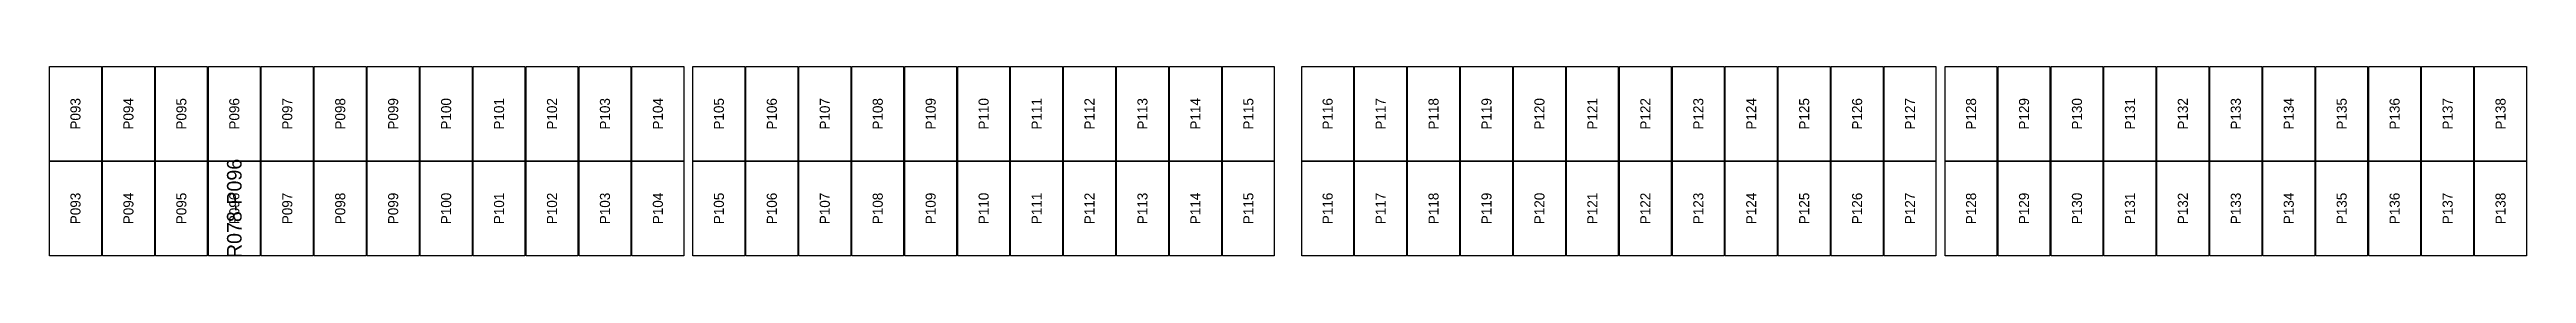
# Model space of a CAD drawing. Extents: x 296295 to 296770, y 651564 to 652121.
# Drawn here: x 296705.7 to 296759.8, y 651807.9 to 651812 of the extents above; entities that cross this region are included whole.
import ezdxf
from ezdxf.enums import TextEntityAlignment as Align

# ---------------------------------------------------------------- set-up
doc = ezdxf.new("R2010")
doc.units = 0

msp = doc.modelspace()

# ---------------------------------------------------------------- texts
at = {"layer": 'DEFECT_LABELS'}
msp.add_text('R078-P096', height=0.32, rotation=90, dxfattribs=at).set_placement((296709.691, 651808.928), align=Align.MIDDLE_CENTER)
at = {"layer": 'PANEL_POSITION'}
for s, p in [('P093', (296706.217, 651810.991)), ('P094', (296707.375, 651810.991)), ('P095', (296708.533, 651810.991)), ('P096', (296709.691, 651810.991)), ('P097', (296710.849, 651810.991)), ('P098', (296712.007, 651810.991)), ('P099', (296713.165, 651810.991)), ('P100', (296714.323, 651810.991)), ('P101', (296715.481, 651810.991)), ('P102', (296716.639, 651810.991)), ('P103', (296717.797, 651810.991)), ('P104', (296718.955, 651810.991)), ('P105', (296720.289, 651810.991)), ('P106', (296721.447, 651810.991)), ('P107', (296722.605, 651810.991)), ('P108', (296723.763, 651810.991)), ('P109', (296724.921, 651810.991)), ('P110', (296726.079, 651810.991)), ('P111', (296727.237, 651810.991)), ('P112', (296728.395, 651810.991)), ('P113', (296729.553, 651810.991)), ('P114', (296730.711, 651810.991)), ('P115', (296731.869, 651810.991)), ('P116', (296733.603, 651810.991)), ('P117', (296734.761, 651810.991)), ('P118', (296735.919, 651810.991)), ('P119', (296737.077, 651810.991)), ('P120', (296738.235, 651810.991)), ('P121', (296739.393, 651810.991)), ('P122', (296740.551, 651810.991)), ('P123', (296741.709, 651810.991)), ('P124', (296742.867, 651810.991)), ('P125', (296744.025, 651810.991)), ('P126', (296745.183, 651810.991)), ('P127', (296746.341, 651810.991)), ('P128', (296747.675, 651810.991)), ('P129', (296748.833, 651810.991)), ('P130', (296749.991, 651810.991)), ('P131', (296751.149, 651810.991)), ('P132', (296752.307, 651810.991)), ('P133', (296753.465, 651810.991)), ('P134', (296754.623, 651810.991)), ('P135', (296755.781, 651810.991)), ('P136', (296756.939, 651810.991)), ('P137', (296758.097, 651810.991)), ('P138', (296759.255, 651810.991)), ('P093', (296706.217, 651808.928)), ('P094', (296707.375, 651808.928)), ('P095', (296708.533, 651808.928)), ('P096', (296709.691, 651808.928)), ('P097', (296710.849, 651808.928)), ('P098', (296712.007, 651808.928)), ('P099', (296713.165, 651808.928)), ('P100', (296714.323, 651808.928)), ('P101', (296715.481, 651808.928)), ('P102', (296716.639, 651808.928)), ('P103', (296717.797, 651808.928)), ('P104', (296718.955, 651808.928)), ('P105', (296720.289, 651808.928)), ('P106', (296721.447, 651808.928)), ('P107', (296722.605, 651808.928)), ('P108', (296723.763, 651808.928)), ('P109', (296724.921, 651808.928)), ('P110', (296726.079, 651808.928)), ('P111', (296727.237, 651808.928)), ('P112', (296728.395, 651808.928)), ('P113', (296729.553, 651808.928)), ('P114', (296730.711, 651808.928)), ('P115', (296731.869, 651808.928)), ('P116', (296733.603, 651808.928)), ('P117', (296734.761, 651808.928)), ('P118', (296735.919, 651808.928)), ('P119', (296737.077, 651808.928)), ('P120', (296738.235, 651808.928)), ('P121', (296739.393, 651808.928)), ('P122', (296740.551, 651808.928)), ('P123', (296741.709, 651808.928)), ('P124', (296742.867, 651808.928)), ('P125', (296744.025, 651808.928)), ('P126', (296745.183, 651808.928)), ('P127', (296746.341, 651808.928)), ('P128', (296747.675, 651808.928)), ('P129', (296748.833, 651808.928)), ('P130', (296749.991, 651808.928)), ('P131', (296751.149, 651808.928)), ('P132', (296752.307, 651808.928)), ('P133', (296753.465, 651808.928)), ('P134', (296754.623, 651808.928)), ('P135', (296755.781, 651808.928)), ('P136', (296756.939, 651808.928)), ('P137', (296758.097, 651808.928)), ('P138', (296759.255, 651808.928))]:
    msp.add_text(s, height=0.22, rotation=90, dxfattribs=at).set_placement(p, align=Align.MIDDLE_CENTER)

# ---------------------------------------------------------------- linework, layer by layer
at = {"layer": 'DEFECTIVE_PANELS'}
msp.add_lwpolyline([(296709.124, 651809.96), (296710.258, 651809.96), (296710.258, 651807.897), (296709.124, 651807.897)], close=True, dxfattribs=at)
at = {"layer": 'PANELS_MASTER'}
for points in [[(296705.65, 651812.023), (296706.784, 651812.023), (296706.784, 651809.96), (296705.65, 651809.96)], [(296706.808, 651812.023), (296707.942, 651812.023), (296707.942, 651809.96), (296706.808, 651809.96)], [(296707.966, 651812.023), (296709.1, 651812.023), (296709.1, 651809.96), (296707.966, 651809.96)], [(296709.124, 651812.023), (296710.258, 651812.023), (296710.258, 651809.96), (296709.124, 651809.96)], [(296710.282, 651812.023), (296711.416, 651812.023), (296711.416, 651809.96), (296710.282, 651809.96)], [(296711.44, 651812.023), (296712.574, 651812.023), (296712.574, 651809.96), (296711.44, 651809.96)], [(296712.598, 651812.023), (296713.732, 651812.023), (296713.732, 651809.96), (296712.598, 651809.96)], [(296713.756, 651812.023), (296714.89, 651812.023), (296714.89, 651809.96), (296713.756, 651809.96)], [(296714.914, 651812.023), (296716.048, 651812.023), (296716.048, 651809.96), (296714.914, 651809.96)], [(296716.072, 651812.023), (296717.206, 651812.023), (296717.206, 651809.96), (296716.072, 651809.96)], [(296717.23, 651812.023), (296718.364, 651812.023), (296718.364, 651809.96), (296717.23, 651809.96)], [(296718.388, 651812.023), (296719.522, 651812.023), (296719.522, 651809.96), (296718.388, 651809.96)], [(296719.722, 651812.023), (296720.856, 651812.023), (296720.856, 651809.96), (296719.722, 651809.96)], [(296720.88, 651812.023), (296722.014, 651812.023), (296722.014, 651809.96), (296720.88, 651809.96)], [(296722.038, 651812.023), (296723.172, 651812.023), (296723.172, 651809.96), (296722.038, 651809.96)], [(296723.196, 651812.023), (296724.33, 651812.023), (296724.33, 651809.96), (296723.196, 651809.96)], [(296724.354, 651812.023), (296725.488, 651812.023), (296725.488, 651809.96), (296724.354, 651809.96)], [(296725.512, 651812.023), (296726.646, 651812.023), (296726.646, 651809.96), (296725.512, 651809.96)], [(296726.67, 651812.023), (296727.804, 651812.023), (296727.804, 651809.96), (296726.67, 651809.96)], [(296727.828, 651812.023), (296728.962, 651812.023), (296728.962, 651809.96), (296727.828, 651809.96)], [(296728.986, 651812.023), (296730.12, 651812.023), (296730.12, 651809.96), (296728.986, 651809.96)], [(296730.144, 651812.023), (296731.278, 651812.023), (296731.278, 651809.96), (296730.144, 651809.96)], [(296731.302, 651812.023), (296732.436, 651812.023), (296732.436, 651809.96), (296731.302, 651809.96)], [(296733.036, 651812.023), (296734.17, 651812.023), (296734.17, 651809.96), (296733.036, 651809.96)], [(296734.194, 651812.023), (296735.328, 651812.023), (296735.328, 651809.96), (296734.194, 651809.96)], [(296735.352, 651812.023), (296736.486, 651812.023), (296736.486, 651809.96), (296735.352, 651809.96)], [(296736.51, 651812.023), (296737.644, 651812.023), (296737.644, 651809.96), (296736.51, 651809.96)], [(296737.668, 651812.023), (296738.802, 651812.023), (296738.802, 651809.96), (296737.668, 651809.96)], [(296738.826, 651812.023), (296739.96, 651812.023), (296739.96, 651809.96), (296738.826, 651809.96)], [(296739.984, 651812.023), (296741.118, 651812.023), (296741.118, 651809.96), (296739.984, 651809.96)], [(296741.142, 651812.023), (296742.276, 651812.023), (296742.276, 651809.96), (296741.142, 651809.96)], [(296742.3, 651812.023), (296743.434, 651812.023), (296743.434, 651809.96), (296742.3, 651809.96)], [(296743.458, 651812.023), (296744.592, 651812.023), (296744.592, 651809.96), (296743.458, 651809.96)], [(296744.616, 651812.023), (296745.75, 651812.023), (296745.75, 651809.96), (296744.616, 651809.96)], [(296745.774, 651812.023), (296746.908, 651812.023), (296746.908, 651809.96), (296745.774, 651809.96)], [(296747.108, 651812.023), (296748.242, 651812.023), (296748.242, 651809.96), (296747.108, 651809.96)], [(296748.266, 651812.023), (296749.4, 651812.023), (296749.4, 651809.96), (296748.266, 651809.96)], [(296749.424, 651812.023), (296750.558, 651812.023), (296750.558, 651809.96), (296749.424, 651809.96)], [(296750.582, 651812.023), (296751.716, 651812.023), (296751.716, 651809.96), (296750.582, 651809.96)], [(296751.74, 651812.023), (296752.874, 651812.023), (296752.874, 651809.96), (296751.74, 651809.96)], [(296752.898, 651812.023), (296754.032, 651812.023), (296754.032, 651809.96), (296752.898, 651809.96)], [(296754.056, 651812.023), (296755.19, 651812.023), (296755.19, 651809.96), (296754.056, 651809.96)], [(296755.214, 651812.023), (296756.348, 651812.023), (296756.348, 651809.96), (296755.214, 651809.96)], [(296756.372, 651812.023), (296757.506, 651812.023), (296757.506, 651809.96), (296756.372, 651809.96)], [(296757.53, 651812.023), (296758.664, 651812.023), (296758.664, 651809.96), (296757.53, 651809.96)], [(296758.688, 651812.023), (296759.822, 651812.023), (296759.822, 651809.96), (296758.688, 651809.96)], [(296705.65, 651809.96), (296706.784, 651809.96), (296706.784, 651807.897), (296705.65, 651807.897)], [(296706.808, 651809.96), (296707.942, 651809.96), (296707.942, 651807.897), (296706.808, 651807.897)], [(296707.966, 651809.96), (296709.1, 651809.96), (296709.1, 651807.897), (296707.966, 651807.897)], [(296710.282, 651809.96), (296711.416, 651809.96), (296711.416, 651807.897), (296710.282, 651807.897)], [(296711.44, 651809.96), (296712.574, 651809.96), (296712.574, 651807.897), (296711.44, 651807.897)], [(296712.598, 651809.96), (296713.732, 651809.96), (296713.732, 651807.897), (296712.598, 651807.897)], [(296713.756, 651809.96), (296714.89, 651809.96), (296714.89, 651807.897), (296713.756, 651807.897)], [(296714.914, 651809.96), (296716.048, 651809.96), (296716.048, 651807.897), (296714.914, 651807.897)], [(296716.072, 651809.96), (296717.206, 651809.96), (296717.206, 651807.897), (296716.072, 651807.897)], [(296717.23, 651809.96), (296718.364, 651809.96), (296718.364, 651807.897), (296717.23, 651807.897)], [(296718.388, 651809.96), (296719.522, 651809.96), (296719.522, 651807.897), (296718.388, 651807.897)], [(296719.722, 651809.96), (296720.856, 651809.96), (296720.856, 651807.897), (296719.722, 651807.897)], [(296720.88, 651809.96), (296722.014, 651809.96), (296722.014, 651807.897), (296720.88, 651807.897)], [(296722.038, 651809.96), (296723.172, 651809.96), (296723.172, 651807.897), (296722.038, 651807.897)], [(296723.196, 651809.96), (296724.33, 651809.96), (296724.33, 651807.897), (296723.196, 651807.897)], [(296724.354, 651809.96), (296725.488, 651809.96), (296725.488, 651807.897), (296724.354, 651807.897)], [(296725.512, 651809.96), (296726.646, 651809.96), (296726.646, 651807.897), (296725.512, 651807.897)], [(296726.67, 651809.96), (296727.804, 651809.96), (296727.804, 651807.897), (296726.67, 651807.897)], [(296727.828, 651809.96), (296728.962, 651809.96), (296728.962, 651807.897), (296727.828, 651807.897)], [(296728.986, 651809.96), (296730.12, 651809.96), (296730.12, 651807.897), (296728.986, 651807.897)], [(296730.144, 651809.96), (296731.278, 651809.96), (296731.278, 651807.897), (296730.144, 651807.897)], [(296731.302, 651809.96), (296732.436, 651809.96), (296732.436, 651807.897), (296731.302, 651807.897)], [(296733.036, 651809.96), (296734.17, 651809.96), (296734.17, 651807.897), (296733.036, 651807.897)], [(296734.194, 651809.96), (296735.328, 651809.96), (296735.328, 651807.897), (296734.194, 651807.897)], [(296735.352, 651809.96), (296736.486, 651809.96), (296736.486, 651807.897), (296735.352, 651807.897)], [(296736.51, 651809.96), (296737.644, 651809.96), (296737.644, 651807.897), (296736.51, 651807.897)], [(296737.668, 651809.96), (296738.802, 651809.96), (296738.802, 651807.897), (296737.668, 651807.897)], [(296738.826, 651809.96), (296739.96, 651809.96), (296739.96, 651807.897), (296738.826, 651807.897)], [(296739.984, 651809.96), (296741.118, 651809.96), (296741.118, 651807.897), (296739.984, 651807.897)], [(296741.142, 651809.96), (296742.276, 651809.96), (296742.276, 651807.897), (296741.142, 651807.897)], [(296742.3, 651809.96), (296743.434, 651809.96), (296743.434, 651807.897), (296742.3, 651807.897)], [(296743.458, 651809.96), (296744.592, 651809.96), (296744.592, 651807.897), (296743.458, 651807.897)], [(296744.616, 651809.96), (296745.75, 651809.96), (296745.75, 651807.897), (296744.616, 651807.897)], [(296745.774, 651809.96), (296746.908, 651809.96), (296746.908, 651807.897), (296745.774, 651807.897)], [(296747.108, 651809.96), (296748.242, 651809.96), (296748.242, 651807.897), (296747.108, 651807.897)], [(296748.266, 651809.96), (296749.4, 651809.96), (296749.4, 651807.897), (296748.266, 651807.897)], [(296749.424, 651809.96), (296750.558, 651809.96), (296750.558, 651807.897), (296749.424, 651807.897)], [(296750.582, 651809.96), (296751.716, 651809.96), (296751.716, 651807.897), (296750.582, 651807.897)], [(296751.74, 651809.96), (296752.874, 651809.96), (296752.874, 651807.897), (296751.74, 651807.897)], [(296752.898, 651809.96), (296754.032, 651809.96), (296754.032, 651807.897), (296752.898, 651807.897)], [(296754.056, 651809.96), (296755.19, 651809.96), (296755.19, 651807.897), (296754.056, 651807.897)], [(296755.214, 651809.96), (296756.348, 651809.96), (296756.348, 651807.897), (296755.214, 651807.897)], [(296756.372, 651809.96), (296757.506, 651809.96), (296757.506, 651807.897), (296756.372, 651807.897)], [(296757.53, 651809.96), (296758.664, 651809.96), (296758.664, 651807.897), (296757.53, 651807.897)], [(296758.688, 651809.96), (296759.822, 651809.96), (296759.822, 651807.897), (296758.688, 651807.897)]]:
    msp.add_lwpolyline(points, close=True, dxfattribs=at)

msp.set_redraw_order([(e.dxf.handle, doc.entitydb.next_handle()) for e in msp.query("TEXT MTEXT ATTDEF DIMENSION ARC_DIMENSION")])  # texts and dimensions are drawn at this point

doc.saveas('drawing.dxf')
